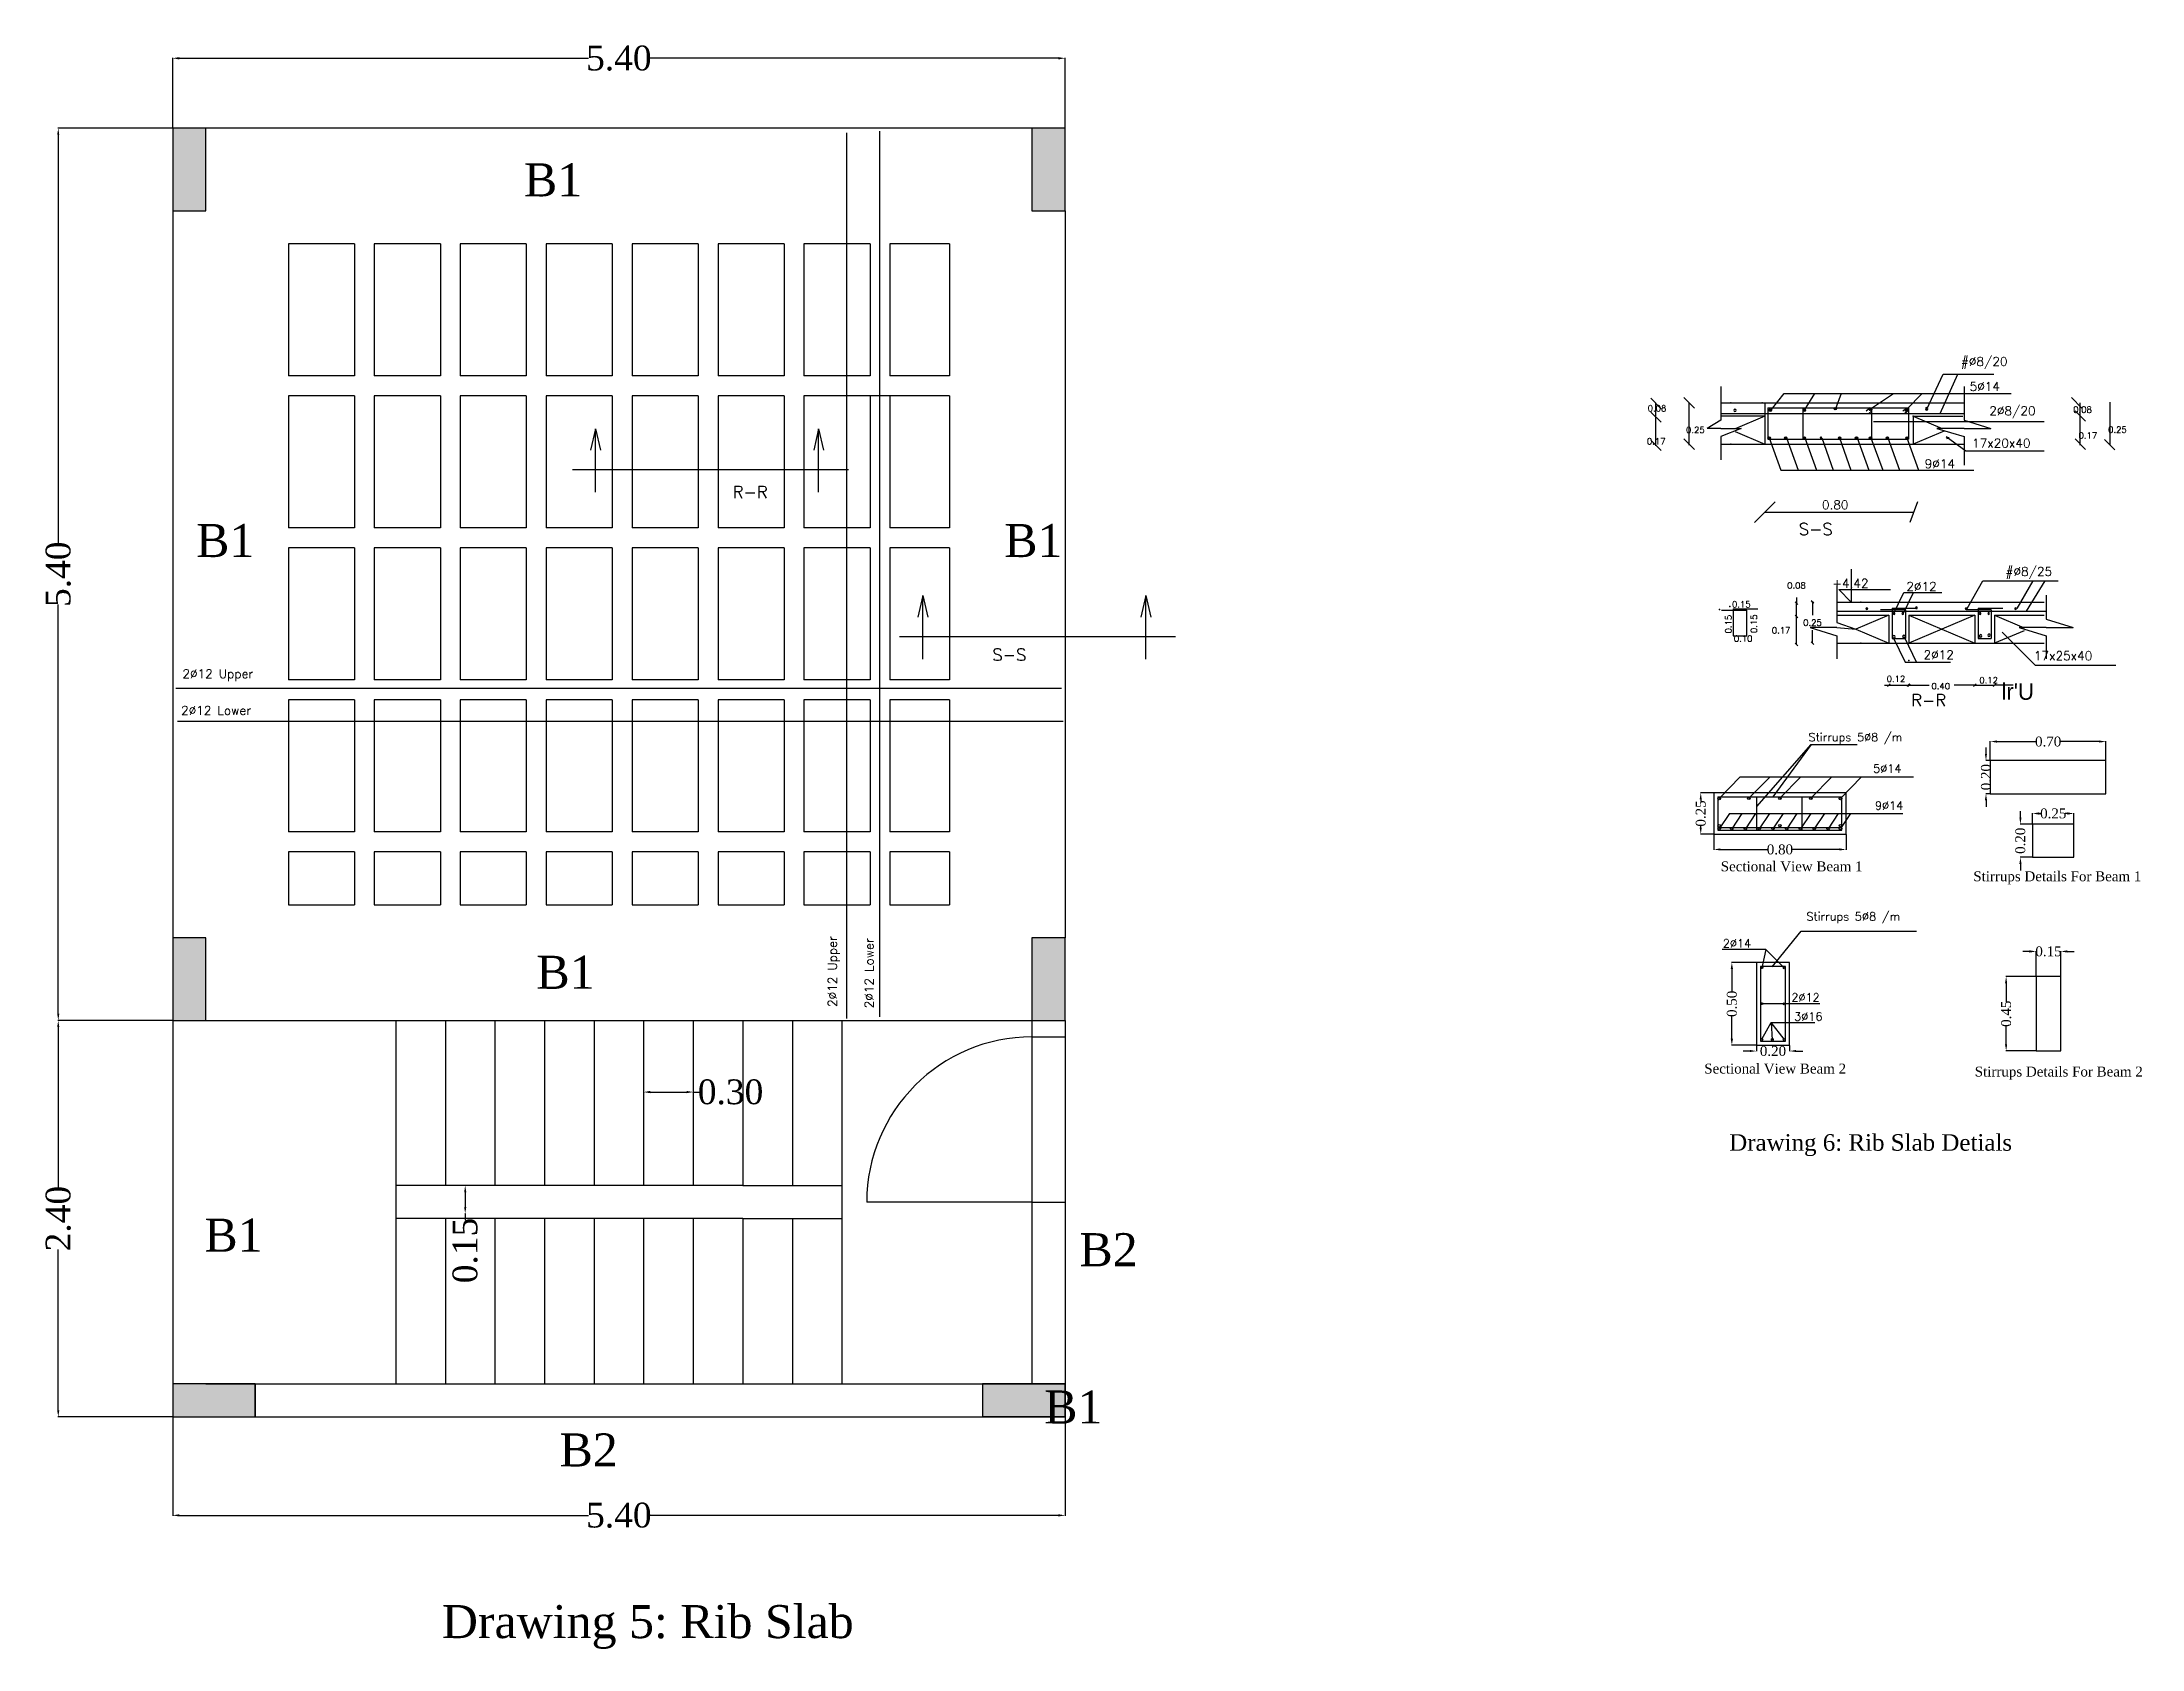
# Model space of a CAD drawing. Header units: inches. Extents: x 159757 to 319554, y 183473 to 366995.
# Drawn here: x 159783.28 to 159795.99, y 183504.1 to 183513.83 of the extents above; entities that cross this region are included whole.
import ezdxf

# ---------------------------------------------------------------- set-up
doc = ezdxf.new("R2010")
doc.units = ezdxf.units.IN
doc.header["$MEASUREMENT"] = 0
doc.header["$PDSIZE"] = 2
doc.layers.add('DIM6', color=180, linetype='Continuous')
doc.styles.add('ATT', font='TXT')
doc.styles.add('F1', font='f1.shx')
doc.styles.get("Standard").update_dxf_attribs({"font": 'times.ttf', "height": 0.15})
doc.styles.add('style13', font='times.ttf', dxfattribs={"height": 0.06})
doc.styles.add('STYLE2', font='romanc.shx', dxfattribs={"height": 50})
doc.dimstyles.new('Copy of dss', dxfattribs={"dimtxt": 0.18, "dimasz": 0.07, "dimexe": 0.18, "dimexo": 0.0625, "dimgap": 0.09, "dimtad": 0, "dimtoh": 1, "dimrnd": 0.05, "dimzin": 0, "dimdsep": 46, "dimtxsty": 'ATT', "dimcen": 0.09, "dimse1": 1, "dimse2": 1, "dimclrd": 8, "dimclrt": 2, "dimadec": 0, "dimazin": 0, "dimtfac": 1, "dimtofl": 0, "dimtmove": 0, "dimatfit": 3, "dimfxl": 0.18, "dimtolj": 1, "dimtzin": 0, "dimarcsym": 0})

msp = doc.modelspace()

# ---------------------------------------------------------------- texts
at = {"layer": 'DIM6', "color": 7, "linetype": 'Continuous'}
for s, height, p in [('B1', 0.2, (159786.197, 183512.896)), ('B1', 0.2, (159784.213, 183510.713)), ('B1', 0.2, (159789.103, 183510.713)), ('B1', 0.2, (159786.272, 183508.1)), ('Drawing 6: Rib Slab Detials', 0.1, (159793.49, 183507.12)), ('B1', 0.2, (159784.263, 183506.509)), ('B2', 0.2, (159789.558, 183506.421)), ('B1', 0.2, (159789.345, 183505.469)), ('B1', 0.2, (159789.345, 183505.469)), ('B2', 0.2, (159786.412, 183505.209)), ('Drawing 5: Rib Slab', 0.2, (159785.7, 183504.17))]:
    msp.add_text(s, height=height, dxfattribs=at).set_placement(p)
for s, height, style, p in [('#%%C8/20', 0.0535, 'STYLE2', (159794.892, 183511.87, -0.028)), ('5%%c14', 0.0535, 'STYLE2', (159794.945, 183511.719, -0.028)), ('0.08', 0.0375, 'STYLE2', (159792.997, 183511.595, -0.028)), ('2%%c8/20', 0.0535, 'STYLE2', (159795.064, 183511.571, -0.028)), ('0.08', 0.0375, 'STYLE2', (159795.572, 183511.587, -0.028)), ('0.25', 0.0375, 'STYLE2', (159793.229, 183511.464, -0.028)), ('0.25', 0.0375, 'STYLE2', (159795.783, 183511.465, -0.028)), ('0.17', 0.0375, 'STYLE2', (159792.992, 183511.395, -0.028)), ('17x20x40', 0.0535, 'STYLE2', (159794.96, 183511.376, -0.028)), ('0.17', 0.0375, 'STYLE2', (159795.604, 183511.43, -0.028)), ('9%%C14', 0.0535, 'STYLE2', (159794.673, 183511.251, 0.114)), ('R-R', 0.0726, 'STYLE2', (159787.46, 183511.07, -0.028)), ('0.80', 0.0535, 'STYLE2', (159794.051, 183511.002, -0.028)), ('S-S', 0.0726, 'STYLE2', (159793.911, 183510.846, -0.028)), ('#%%C8/25', 0.0535, 'STYLE2', (159795.162, 183510.599)), ('+4.42', 0.0535, 'STYLE2', (159794.113, 183510.527, -0.001)), ('2%%c12', 0.0535, 'STYLE2', (159794.562, 183510.508)), ('0.15', 0.0375, 'STYLE2', (159793.507, 183510.408)), ('0.10', 0.0375, 'STYLE2', (159793.518, 183510.201)), ('S-S', 0.0726, 'STYLE2', (159789.031, 183510.086, -0.028)), ('2%%c12', 0.0535, 'STYLE2', (159794.666, 183510.095)), ('17x25x40', 0.0535, 'STYLE2', (159795.334, 183510.089)), ('2%%c12 Upper', 0.05351, 'STYLE2', (159784.13, 183509.98)), ('0.12', 0.0375, 'STYLE2', (159794.443, 183509.957)), ('0.12', 0.0375, 'STYLE2', (159795.004, 183509.949)), ('R-R', 0.0726, 'STYLE2', (159794.591, 183509.81)), ('0.40', 0.0375, 'STYLE2', (159794.714, 183509.913)), ("lr'U", 0.0998, 'F1', (159795.138, 183509.849)), ('2%%c12 Lower', 0.05351, 'STYLE2', (159784.122, 183509.758)), ('Stirrups 5%%C8 /m', 0.05, 'STYLE2', (159793.97, 183509.598)), ('5%%C14', 0.05, 'STYLE2', (159794.361, 183509.408)), ('9%%C14', 0.05, 'STYLE2', (159794.372, 183509.184)), ('Sectional View Beam 1', 0.06, 'style13', (159793.439, 183508.811)), ('Stirrups Details For Beam 1 ', 0.06, 'style13', (159794.967, 183508.751)), ('Stirrups 5%%C8 /m', 0.05, 'STYLE2', (159793.957, 183508.513)), ('2%%C14', 0.05, 'STYLE2', (159793.451, 183508.35)), ('2%%C12', 0.05, 'STYLE2', (159793.866, 183508.023)), ('3%%C16', 0.05, 'STYLE2', (159793.883, 183507.907)), ('Sectional View Beam 2', 0.06, 'style13', (159793.339, 183507.587)), ('Stirrups Details For Beam 2', 0.06, 'style13', (159794.976, 183507.569))]:
    msp.add_text(s, height=height, dxfattribs=dict(at, style=style)).set_placement(p)
at = {"layer": 'DIM6', "color": 7, "linetype": 'Continuous', "style": 'STYLE2'}
for s, height, p in [('0.15', 0.0375, (159793.504, 183510.251)), ('0.15', 0.0375, (159793.658, 183510.253)), ('2%%c12 Upper', 0.05351, (159788.09, 183507.99)), ('2%%c12 Lower', 0.05351, (159788.312, 183507.982))]:
    msp.add_text(s, height=height, rotation=90, dxfattribs=at).set_placement(p)
at = {"layer": 'DIM6', "color": 7, "linetype": 'Continuous', "char_height": 0.0375, "attachment_point": 5, "style": 'STYLE2'}
for s, insert in [('\\A1;0.08', (159793.897, 183510.541)), ('\\A1;0.17', (159793.804, 183510.269)), ('\\A1;0.25', (159793.994, 183510.316))]:
    msp.add_mtext(s, dxfattribs=dict(at, insert=insert))

# ---------------------------------------------------------------- blocks, each defined once
blk = doc.blocks.new('*D55')
at = {"layer": 'DEFPOINTS', "color": 0, "linetype": 'Continuous', "transparency": 16777216}
for p in [(159793.397, 183509.036), (159794.197, 183509.036), (159794.197, 183508.943)]:
    blk.add_point(p, dxfattribs=at)
at = {"layer": 'DIM6', "color": 0, "linetype": 'Continuous', "lineweight": -2, "transparency": 16777216}
for p, q in [((159793.397, 183509.034), (159793.397, 183508.942)), ((159794.197, 183509.034), (159794.197, 183508.942))]:
    blk.add_line(p, q, dxfattribs=at)
at = {"layer": 'DIM6', "color": 7, "linetype": 'Continuous', "lineweight": -2, "transparency": 16777216}
for p, q in [((159793.437, 183508.943), (159793.722, 183508.943)), ((159794.157, 183508.943), (159793.871, 183508.943))]:
    blk.add_line(p, q, dxfattribs=at)
at = {"layer": 'DIM6', "color": 7, "linetype": 'Continuous', "transparency": 16777216}
for points in [[(159793.437, 183508.95), (159793.437, 183508.937), (159793.397, 183508.943)], [(159794.157, 183508.95), (159794.157, 183508.937), (159794.197, 183508.943)]]:
    blk.add_solid(points, dxfattribs=at)
at = {"layer": 'DIM6', "color": 7, "linetype": 'Continuous', "transparency": 16777216, "insert": (159793.797, 183508.943), "char_height": 0.06, "attachment_point": 5, "style": 'style13'}
blk.add_mtext('\\A1;0.80', dxfattribs=at)
blk = doc.blocks.new('*D56')
at = {"layer": 'DEFPOINTS', "color": 0, "linetype": 'Continuous', "transparency": 16777216}
for p in [(159793.318, 183509.286), (159793.397, 183509.286), (159793.397, 183509.036)]:
    blk.add_point(p, dxfattribs=at)
at = {"layer": 'DIM6', "color": 0, "linetype": 'Continuous', "lineweight": -2, "transparency": 16777216}
for p, q in [((159793.395, 183509.286), (159793.316, 183509.286)), ((159793.395, 183509.036), (159793.316, 183509.036))]:
    blk.add_line(p, q, dxfattribs=at)
at = {"layer": 'DIM6', "color": 7, "linetype": 'Continuous', "lineweight": -2, "transparency": 16777216}
for p, q in [((159793.318, 183509.246), (159793.318, 183509.234)), ((159793.318, 183509.076), (159793.318, 183509.088))]:
    blk.add_line(p, q, dxfattribs=at)
at = {"layer": 'DIM6', "color": 7, "linetype": 'Continuous', "transparency": 16777216}
for points in [[(159793.311, 183509.246), (159793.324, 183509.246), (159793.318, 183509.286)], [(159793.311, 183509.076), (159793.324, 183509.076), (159793.318, 183509.036)]]:
    blk.add_solid(points, dxfattribs=at)
at = {"layer": 'DIM6', "color": 7, "linetype": 'Continuous', "transparency": 16777216, "insert": (159793.318, 183509.161), "char_height": 0.06, "attachment_point": 5, "rotation": 90, "style": 'style13'}
blk.add_mtext('\\A1;0.25', dxfattribs=at)
blk = doc.blocks.new('*D57')
at = {"layer": 'DEFPOINTS', "color": 0, "linetype": 'Continuous', "transparency": 16777216}
for p in [(159795.044, 183509.481), (159795.07, 183509.481), (159795.07, 183509.281)]:
    blk.add_point(p, dxfattribs=at)
at = {"layer": 'DIM6', "color": 0, "linetype": 'Continuous', "lineweight": -2, "transparency": 16777216}
for p, q in [((159795.068, 183509.481), (159795.042, 183509.481)), ((159795.068, 183509.281), (159795.042, 183509.281))]:
    blk.add_line(p, q, dxfattribs=at)
at = {"layer": 'DIM6', "color": 7, "linetype": 'Continuous', "lineweight": -2, "transparency": 16777216}
for p, q in [((159795.044, 183509.521), (159795.044, 183509.561)), ((159795.044, 183509.241), (159795.044, 183509.201))]:
    blk.add_line(p, q, dxfattribs=at)
at = {"layer": 'DIM6', "color": 7, "linetype": 'Continuous', "transparency": 16777216}
for points in [[(159795.037, 183509.521), (159795.05, 183509.521), (159795.044, 183509.481)], [(159795.037, 183509.241), (159795.05, 183509.241), (159795.044, 183509.281)]]:
    blk.add_solid(points, dxfattribs=at)
at = {"layer": 'DIM6', "color": 7, "linetype": 'Continuous', "transparency": 16777216, "insert": (159795.044, 183509.381), "char_height": 0.06, "attachment_point": 5, "rotation": 90, "style": 'style13'}
blk.add_mtext('\\A1;0.20', dxfattribs=at)
blk = doc.blocks.new('*D58')
at = {"layer": 'DEFPOINTS', "color": 0, "linetype": 'Continuous', "transparency": 16777216}
for p in [(159795.326, 183509.096), (159795.576, 183509.161), (159795.576, 183509.096)]:
    blk.add_point(p, dxfattribs=at)
at = {"layer": 'DIM6', "color": 0, "linetype": 'Continuous', "lineweight": -2, "transparency": 16777216}
for p, q in [((159795.326, 183509.098), (159795.326, 183509.162)), ((159795.576, 183509.098), (159795.576, 183509.162))]:
    blk.add_line(p, q, dxfattribs=at)
at = {"layer": 'DIM6', "color": 7, "linetype": 'Continuous', "lineweight": -2, "transparency": 16777216}
for p, q in [((159795.366, 183509.161), (159795.378, 183509.161)), ((159795.536, 183509.161), (159795.524, 183509.161))]:
    blk.add_line(p, q, dxfattribs=at)
at = {"layer": 'DIM6', "color": 7, "linetype": 'Continuous', "transparency": 16777216}
for points in [[(159795.366, 183509.168), (159795.366, 183509.154), (159795.326, 183509.161)], [(159795.536, 183509.168), (159795.536, 183509.154), (159795.576, 183509.161)]]:
    blk.add_solid(points, dxfattribs=at)
at = {"layer": 'DIM6', "color": 7, "linetype": 'Continuous', "transparency": 16777216, "insert": (159795.451, 183509.161), "char_height": 0.06, "attachment_point": 5, "style": 'style13'}
blk.add_mtext('\\A1;0.25', dxfattribs=at)
blk = doc.blocks.new('*D59')
at = {"layer": 'DEFPOINTS', "color": 0, "linetype": 'Continuous', "transparency": 16777216}
for p in [(159795.252, 183509.096), (159795.326, 183509.096), (159795.326, 183508.896)]:
    blk.add_point(p, dxfattribs=at)
at = {"layer": 'DIM6', "color": 0, "linetype": 'Continuous', "lineweight": -2, "transparency": 16777216}
for p, q in [((159795.324, 183509.096), (159795.251, 183509.096)), ((159795.324, 183508.896), (159795.251, 183508.896))]:
    blk.add_line(p, q, dxfattribs=at)
at = {"layer": 'DIM6', "color": 7, "linetype": 'Continuous', "lineweight": -2, "transparency": 16777216}
for p, q in [((159795.252, 183509.136), (159795.252, 183509.176)), ((159795.252, 183508.856), (159795.252, 183508.816))]:
    blk.add_line(p, q, dxfattribs=at)
at = {"layer": 'DIM6', "color": 7, "linetype": 'Continuous', "transparency": 16777216}
for points in [[(159795.246, 183509.136), (159795.259, 183509.136), (159795.252, 183509.096)], [(159795.246, 183508.856), (159795.259, 183508.856), (159795.252, 183508.896)]]:
    blk.add_solid(points, dxfattribs=at)
at = {"layer": 'DIM6', "color": 7, "linetype": 'Continuous', "transparency": 16777216, "insert": (159795.252, 183508.996), "char_height": 0.06, "attachment_point": 5, "rotation": 90, "style": 'style13'}
blk.add_mtext('\\A1;0.20', dxfattribs=at)
blk = doc.blocks.new('*D60')
at = {"layer": 'DEFPOINTS', "color": 0, "linetype": 'Continuous', "transparency": 16777216}
for p in [(159793.655, 183507.759), (159793.855, 183507.759), (159793.855, 183507.723)]:
    blk.add_point(p, dxfattribs=at)
at = {"layer": 'DIM6', "color": 7, "linetype": 'Continuous', "lineweight": -2, "transparency": 16777216}
for p, q in [((159793.615, 183507.723), (159793.575, 183507.723)), ((159793.895, 183507.723), (159793.935, 183507.723))]:
    blk.add_line(p, q, dxfattribs=at)
at = {"layer": 'DIM6', "color": 0, "linetype": 'Continuous', "lineweight": -2, "transparency": 16777216}
for p, q in [((159793.655, 183507.757), (159793.655, 183507.722)), ((159793.855, 183507.757), (159793.855, 183507.722))]:
    blk.add_line(p, q, dxfattribs=at)
at = {"layer": 'DIM6', "color": 7, "linetype": 'Continuous', "transparency": 16777216}
for points in [[(159793.615, 183507.73), (159793.615, 183507.717), (159793.655, 183507.723)], [(159793.895, 183507.73), (159793.895, 183507.717), (159793.855, 183507.723)]]:
    blk.add_solid(points, dxfattribs=at)
at = {"layer": 'DIM6', "color": 7, "linetype": 'Continuous', "transparency": 16777216, "insert": (159793.755, 183507.723), "char_height": 0.06, "attachment_point": 5, "style": 'style13'}
blk.add_mtext('\\A1;0.20', dxfattribs=at)
blk = doc.blocks.new('_Oblique')
at = {"color": 0, "linetype": 'ByBlock', "lineweight": -2}
blk.add_line((-0.5, -0.5), (0.5, 0.5), dxfattribs=at)
blk = doc.blocks.new('*D113')
at = {"layer": 'DEFPOINTS', "color": 0, "linetype": 'Continuous', "transparency": 16777216}
for p in [(159784.071, 183505.509), (159789.471, 183505.509), (159789.471, 183504.913)]:
    blk.add_point(p, dxfattribs=at)
at = {"layer": 'DIM6', "color": 0, "linetype": 'Continuous', "lineweight": -2, "transparency": 16777216}
for p, q in [((159784.071, 183505.507), (159784.071, 183504.911)), ((159789.471, 183505.507), (159789.471, 183504.911))]:
    blk.add_line(p, q, dxfattribs=at)
at = {"layer": 'DIM6', "color": 7, "linetype": 'Continuous', "lineweight": -2, "transparency": 16777216}
for p, q in [((159784.111, 183504.913), (159786.587, 183504.913)), ((159789.431, 183504.913), (159786.956, 183504.913))]:
    blk.add_line(p, q, dxfattribs=at)
at = {"layer": 'DIM6', "color": 7, "linetype": 'Continuous', "transparency": 16777216}
for points in [[(159784.111, 183504.92), (159784.111, 183504.906), (159784.071, 183504.913)], [(159789.431, 183504.92), (159789.431, 183504.906), (159789.471, 183504.913)]]:
    blk.add_solid(points, dxfattribs=at)
at = {"layer": 'DIM6', "color": 7, "linetype": 'Continuous', "transparency": 16777216, "insert": (159786.771, 183504.913), "char_height": 0.15, "attachment_point": 5}
blk.add_mtext('\\A1;5.40', dxfattribs=at)
blk = doc.blocks.new('*D114')
at = {"layer": 'DEFPOINTS', "color": 0, "linetype": 'Continuous', "transparency": 16777216}
for p in [(159786.921, 183507.475), (159787.221, 183507.475), (159787.221, 183507.475)]:
    blk.add_point(p, dxfattribs=at)
at = {"layer": 'DIM6', "color": 0, "linetype": 'Continuous', "lineweight": -2, "transparency": 16777216}
for p, q in [((159786.921, 183507.477), (159786.921, 183507.476)), ((159787.221, 183507.477), (159787.221, 183507.476))]:
    blk.add_line(p, q, dxfattribs=at)
at = {"layer": 'DIM6', "color": 7, "linetype": 'Continuous', "lineweight": -2, "transparency": 16777216}
for p, q in [((159786.961, 183507.475), (159787.181, 183507.475)), ((159787.221, 183507.475), (159787.261, 183507.475))]:
    blk.add_line(p, q, dxfattribs=at)
at = {"layer": 'DIM6', "color": 7, "linetype": 'Continuous', "transparency": 16777216}
for points in [[(159786.961, 183507.482), (159786.961, 183507.468), (159786.921, 183507.475)], [(159787.181, 183507.482), (159787.181, 183507.468), (159787.221, 183507.475)]]:
    blk.add_solid(points, dxfattribs=at)
at = {"layer": 'DIM6', "color": 7, "linetype": 'Continuous', "transparency": 16777216, "insert": (159787.447, 183507.475), "char_height": 0.15, "attachment_point": 5}
blk.add_mtext('\\A1;0.30', dxfattribs=at)
blk = doc.blocks.new('*D115')
at = {"layer": 'DEFPOINTS', "color": 0, "linetype": 'Continuous', "transparency": 16777216}
for p in [(159786.021, 183506.909), (159785.841, 183506.739), (159785.841, 183506.739)]:
    blk.add_point(p, dxfattribs=at)
at = {"layer": 'DIM6', "color": 0, "linetype": 'Continuous', "lineweight": -2, "transparency": 16777216}
for p, q in [((159786.019, 183506.909), (159785.84, 183506.909)), ((159785.839, 183506.739), (159785.84, 183506.739))]:
    blk.add_line(p, q, dxfattribs=at)
at = {"layer": 'DIM6', "color": 7, "linetype": 'Continuous', "lineweight": -2, "transparency": 16777216}
for p, q in [((159785.841, 183506.869), (159785.841, 183506.779)), ((159785.841, 183506.739), (159785.841, 183506.699))]:
    blk.add_line(p, q, dxfattribs=at)
at = {"layer": 'DIM6', "color": 7, "linetype": 'Continuous', "transparency": 16777216}
for points in [[(159785.835, 183506.869), (159785.848, 183506.869), (159785.841, 183506.909)], [(159785.835, 183506.779), (159785.848, 183506.779), (159785.841, 183506.739)]]:
    blk.add_solid(points, dxfattribs=at)
at = {"layer": 'DIM6', "color": 7, "linetype": 'Continuous', "transparency": 16777216, "insert": (159785.841, 183506.516), "char_height": 0.15, "attachment_point": 5, "rotation": 90}
blk.add_mtext('\\A1;0.15', dxfattribs=at)
blk = doc.blocks.new('*D116')
at = {"layer": 'DEFPOINTS', "color": 0, "linetype": 'Continuous', "transparency": 16777216}
for p in [(159795.77, 183509.596), (159795.07, 183509.481), (159795.77, 183509.481)]:
    blk.add_point(p, dxfattribs=at)
at = {"layer": 'DIM6', "color": 0, "linetype": 'Continuous', "lineweight": -2, "transparency": 16777216}
for p, q in [((159795.07, 183509.483), (159795.07, 183509.598)), ((159795.77, 183509.483), (159795.77, 183509.598))]:
    blk.add_line(p, q, dxfattribs=at)
at = {"layer": 'DIM6', "color": 7, "linetype": 'Continuous', "lineweight": -2, "transparency": 16777216}
for p, q in [((159795.11, 183509.596), (159795.346, 183509.596)), ((159795.73, 183509.596), (159795.495, 183509.596))]:
    blk.add_line(p, q, dxfattribs=at)
at = {"layer": 'DIM6', "color": 7, "linetype": 'Continuous', "transparency": 16777216}
for points in [[(159795.11, 183509.603), (159795.11, 183509.59), (159795.07, 183509.596)], [(159795.73, 183509.603), (159795.73, 183509.59), (159795.77, 183509.596)]]:
    blk.add_solid(points, dxfattribs=at)
at = {"layer": 'DIM6', "color": 7, "linetype": 'Continuous', "transparency": 16777216, "insert": (159795.42, 183509.596), "char_height": 0.06, "attachment_point": 5, "style": 'style13'}
blk.add_mtext('\\A1;0.70', dxfattribs=at)
blk = doc.blocks.new('*D117')
at = {"layer": 'DEFPOINTS', "color": 0, "linetype": 'Continuous', "transparency": 16777216}
for p in [(159789.471, 183513.732), (159784.071, 183513.309), (159789.471, 183513.309)]:
    blk.add_point(p, dxfattribs=at)
at = {"layer": 'DIM6', "color": 0, "linetype": 'Continuous', "lineweight": -2, "transparency": 16777216}
for p, q in [((159784.071, 183513.311), (159784.071, 183513.734)), ((159789.471, 183513.311), (159789.471, 183513.734))]:
    blk.add_line(p, q, dxfattribs=at)
at = {"layer": 'DIM6', "color": 7, "linetype": 'Continuous', "lineweight": -2, "transparency": 16777216}
for p, q in [((159784.111, 183513.732), (159786.587, 183513.732)), ((159789.431, 183513.732), (159786.956, 183513.732))]:
    blk.add_line(p, q, dxfattribs=at)
at = {"layer": 'DIM6', "color": 7, "linetype": 'Continuous', "transparency": 16777216}
for points in [[(159784.111, 183513.739), (159784.111, 183513.725), (159784.071, 183513.732)], [(159789.431, 183513.739), (159789.431, 183513.725), (159789.471, 183513.732)]]:
    blk.add_solid(points, dxfattribs=at)
at = {"layer": 'DIM6', "color": 7, "linetype": 'Continuous', "transparency": 16777216, "insert": (159786.771, 183513.732), "char_height": 0.15, "attachment_point": 5}
blk.add_mtext('\\A1;5.40', dxfattribs=at)
blk = doc.blocks.new('*D118')
at = {"layer": 'DEFPOINTS', "color": 0, "linetype": 'Continuous', "transparency": 16777216}
for p in [(159783.379, 183507.909), (159784.071, 183507.909), (159784.071, 183505.509)]:
    blk.add_point(p, dxfattribs=at)
at = {"layer": 'DIM6', "color": 0, "linetype": 'Continuous', "lineweight": -2, "transparency": 16777216}
for p, q in [((159784.069, 183507.909), (159783.377, 183507.909)), ((159784.069, 183505.509), (159783.377, 183505.509))]:
    blk.add_line(p, q, dxfattribs=at)
at = {"layer": 'DIM6', "color": 7, "linetype": 'Continuous', "lineweight": -2, "transparency": 16777216}
for p, q in [((159783.379, 183507.869), (159783.379, 183506.897)), ((159783.379, 183505.549), (159783.379, 183506.522))]:
    blk.add_line(p, q, dxfattribs=at)
at = {"layer": 'DIM6', "color": 7, "linetype": 'Continuous', "transparency": 16777216}
for points in [[(159783.372, 183507.869), (159783.385, 183507.869), (159783.379, 183507.909)], [(159783.372, 183505.549), (159783.385, 183505.549), (159783.379, 183505.509)]]:
    blk.add_solid(points, dxfattribs=at)
at = {"layer": 'DIM6', "color": 7, "linetype": 'Continuous', "transparency": 16777216, "insert": (159783.379, 183506.709), "char_height": 0.15, "attachment_point": 5, "rotation": 90}
blk.add_mtext('\\A1;2.40', dxfattribs=at)
blk = doc.blocks.new('*D119')
at = {"layer": 'DEFPOINTS', "color": 0, "linetype": 'Continuous', "transparency": 16777216}
for p in [(159783.379, 183513.309), (159784.071, 183513.309), (159784.071, 183507.909)]:
    blk.add_point(p, dxfattribs=at)
at = {"layer": 'DIM6', "color": 0, "linetype": 'Continuous', "lineweight": -2, "transparency": 16777216}
for p, q in [((159784.069, 183513.309), (159783.377, 183513.309)), ((159784.069, 183507.909), (159783.377, 183507.909))]:
    blk.add_line(p, q, dxfattribs=at)
at = {"layer": 'DIM6', "color": 7, "linetype": 'Continuous', "lineweight": -2, "transparency": 16777216}
for p, q in [((159783.379, 183513.269), (159783.379, 183510.794)), ((159783.379, 183507.949), (159783.379, 183510.425))]:
    blk.add_line(p, q, dxfattribs=at)
at = {"layer": 'DIM6', "color": 7, "linetype": 'Continuous', "transparency": 16777216}
for points in [[(159783.372, 183513.269), (159783.385, 183513.269), (159783.379, 183513.309)], [(159783.372, 183507.949), (159783.385, 183507.949), (159783.379, 183507.909)]]:
    blk.add_solid(points, dxfattribs=at)
at = {"layer": 'DIM6', "color": 7, "linetype": 'Continuous', "transparency": 16777216, "insert": (159783.379, 183510.609), "char_height": 0.15, "attachment_point": 5, "rotation": 90}
blk.add_mtext('\\A1;5.40', dxfattribs=at)
blk = doc.blocks.new('*D120')
at = {"layer": 'DEFPOINTS', "color": 0, "linetype": 'Continuous', "transparency": 16777216}
for p in [(159793.506, 183508.259), (159793.655, 183508.259), (159793.655, 183507.759)]:
    blk.add_point(p, dxfattribs=at)
at = {"layer": 'DIM6', "color": 0, "linetype": 'Continuous', "lineweight": -2, "transparency": 16777216}
for p, q in [((159793.653, 183508.259), (159793.504, 183508.259)), ((159793.653, 183507.759), (159793.504, 183507.759))]:
    blk.add_line(p, q, dxfattribs=at)
at = {"layer": 'DIM6', "color": 7, "linetype": 'Continuous', "lineweight": -2, "transparency": 16777216}
for p, q in [((159793.506, 183508.219), (159793.506, 183508.083)), ((159793.506, 183507.799), (159793.506, 183507.935))]:
    blk.add_line(p, q, dxfattribs=at)
at = {"layer": 'DIM6', "color": 7, "linetype": 'Continuous', "transparency": 16777216}
for points in [[(159793.499, 183508.219), (159793.513, 183508.219), (159793.506, 183508.259)], [(159793.499, 183507.799), (159793.513, 183507.799), (159793.506, 183507.759)]]:
    blk.add_solid(points, dxfattribs=at)
at = {"layer": 'DIM6', "color": 7, "linetype": 'Continuous', "transparency": 16777216, "insert": (159793.506, 183508.009), "char_height": 0.06, "attachment_point": 5, "rotation": 90, "style": 'style13'}
blk.add_mtext('\\A1;0.50', dxfattribs=at)
blk = doc.blocks.new('*D121')
at = {"layer": 'DEFPOINTS', "color": 0, "linetype": 'Continuous', "transparency": 16777216}
for p in [(159795.497, 183508.326), (159795.347, 183508.174), (159795.497, 183508.174)]:
    blk.add_point(p, dxfattribs=at)
at = {"layer": 'DIM6', "color": 7, "linetype": 'Continuous', "lineweight": -2, "transparency": 16777216}
for p, q in [((159795.307, 183508.326), (159795.267, 183508.326)), ((159795.537, 183508.326), (159795.577, 183508.326))]:
    blk.add_line(p, q, dxfattribs=at)
at = {"layer": 'DIM6', "color": 0, "linetype": 'Continuous', "lineweight": -2, "transparency": 16777216}
for p, q in [((159795.347, 183508.176), (159795.347, 183508.327)), ((159795.497, 183508.176), (159795.497, 183508.327))]:
    blk.add_line(p, q, dxfattribs=at)
at = {"layer": 'DIM6', "color": 7, "linetype": 'Continuous', "transparency": 16777216}
for points in [[(159795.307, 183508.333), (159795.307, 183508.319), (159795.347, 183508.326)], [(159795.537, 183508.333), (159795.537, 183508.319), (159795.497, 183508.326)]]:
    blk.add_solid(points, dxfattribs=at)
at = {"layer": 'DIM6', "color": 7, "linetype": 'Continuous', "transparency": 16777216, "insert": (159795.422, 183508.326), "char_height": 0.06, "attachment_point": 5, "style": 'style13'}
blk.add_mtext('\\A1;0.15', dxfattribs=at)
blk = doc.blocks.new('*D122')
at = {"layer": 'DEFPOINTS', "color": 0, "linetype": 'Continuous', "transparency": 16777216}
for p in [(159795.166, 183508.174), (159795.347, 183508.174), (159795.347, 183507.724)]:
    blk.add_point(p, dxfattribs=at)
at = {"layer": 'DIM6', "color": 0, "linetype": 'Continuous', "lineweight": -2, "transparency": 16777216}
for p, q in [((159795.345, 183508.174), (159795.164, 183508.174)), ((159795.345, 183507.724), (159795.164, 183507.724))]:
    blk.add_line(p, q, dxfattribs=at)
at = {"layer": 'DIM6', "color": 7, "linetype": 'Continuous', "lineweight": -2, "transparency": 16777216}
for p, q in [((159795.166, 183508.134), (159795.166, 183508.022)), ((159795.166, 183507.764), (159795.166, 183507.876))]:
    blk.add_line(p, q, dxfattribs=at)
at = {"layer": 'DIM6', "color": 7, "linetype": 'Continuous', "transparency": 16777216}
for points in [[(159795.159, 183508.134), (159795.172, 183508.134), (159795.166, 183508.174)], [(159795.159, 183507.764), (159795.172, 183507.764), (159795.166, 183507.724)]]:
    blk.add_solid(points, dxfattribs=at)
at = {"layer": 'DIM6', "color": 7, "linetype": 'Continuous', "transparency": 16777216, "insert": (159795.166, 183507.949), "char_height": 0.06, "attachment_point": 5, "rotation": 90, "style": 'style13'}
blk.add_mtext('\\A1;0.45', dxfattribs=at)

# ---------------------------------------------------------------- dimensions: what is measured, and where the dimension line sits
at = {"layer": 'DIM6', "color": 7, "linetype": 'Continuous'}
for base, p1, p2, override, picture, middle in [((159789.471, 183513.732), (159784.071, 183513.309), (159789.471, 183513.309), {"dimtxt": 0.15, "dimasz": 0.04, "dimexe": 0.0015, "dimexo": 0.002, "dimgap": 0, "dimtoh": 0, "dimtxsty": 'Standard', "dimse1": 0, "dimse2": 0, "dimclrd": 7, "dimclrt": 7, "dimfxl": 0}, '*D117', (159786.771, 183513.732)), ((159795.77, 183509.596), (159795.07, 183509.481), (159795.77, 183509.481), {"dimtxt": 0.05, "dimasz": 0.04, "dimexe": 0.0015, "dimexo": 0.002, "dimgap": 0, "dimtoh": 0, "dimtxsty": 'style13', "dimse1": 0, "dimse2": 0, "dimclrd": 7, "dimclrt": 7, "dimfxl": 0}, '*D116', (159795.42, 183509.596)), ((159795.497, 183508.326), (159795.347, 183508.174), (159795.497, 183508.174), {"dimtxt": 0.05, "dimasz": 0.04, "dimexe": 0.0015, "dimexo": 0.002, "dimgap": 0, "dimtoh": 0, "dimtxsty": 'style13', "dimse1": 0, "dimse2": 0, "dimclrd": 7, "dimclrt": 7, "dimfxl": 0}, '*D121', (159795.422, 183508.326)), ((159793.855, 183507.723), (159793.655, 183507.759), (159793.855, 183507.759), {"dimtxt": 0.05, "dimasz": 0.04, "dimexe": 0.0015, "dimexo": 0.002, "dimgap": 0, "dimtoh": 0, "dimtxsty": 'style13', "dimse1": 0, "dimse2": 0, "dimclrd": 7, "dimclrt": 7, "dimfxl": 0}, '*D60', (159793.755, 183507.723)), ((159787.221, 183507.475), (159786.921, 183507.475), (159787.221, 183507.475), {"dimtxt": 0.15, "dimasz": 0.04, "dimexe": 0.0015, "dimexo": 0.002, "dimgap": 0, "dimtoh": 0, "dimtxsty": 'Standard', "dimse1": 0, "dimse2": 0, "dimclrd": 7, "dimclrt": 7, "dimfxl": 0}, '*D114', (159787.447, 183507.475)), ((159789.471, 183504.913), (159784.071, 183505.509), (159789.471, 183505.509), {"dimtxt": 0.15, "dimasz": 0.04, "dimexe": 0.0015, "dimexo": 0.002, "dimgap": 0, "dimtoh": 0, "dimtxsty": 'Standard', "dimse1": 0, "dimse2": 0, "dimclrd": 7, "dimclrt": 7, "dimfxl": 0}, '*D113', (159786.771, 183504.913))]:
    dim = msp.add_linear_dim(base=base, p1=p1, p2=p2, dimstyle='Copy of dss', override=override, dxfattribs=at)
    dim.commit()
    dim.dimension.update_dxf_attribs({"geometry": picture, "text_midpoint": middle})
for base, p1, p2, override, picture, middle in [((159783.379, 183513.309), (159784.071, 183507.909), (159784.071, 183513.309), {"dimtxt": 0.15, "dimasz": 0.04, "dimexe": 0.0015, "dimexo": 0.002, "dimgap": 0, "dimtoh": 0, "dimtxsty": 'Standard', "dimse1": 0, "dimse2": 0, "dimclrd": 7, "dimclrt": 7, "dimtmove": 1, "dimfxl": 0}, '*D119', (159783.379, 183510.609)), ((159795.166, 183508.174), (159795.347, 183507.724), (159795.347, 183508.174), {"dimtxt": 0.05, "dimasz": 0.04, "dimexe": 0.0015, "dimexo": 0.002, "dimgap": 0, "dimtoh": 0, "dimtxsty": 'style13', "dimse1": 0, "dimse2": 0, "dimclrd": 7, "dimclrt": 7, "dimfxl": 0}, '*D122', (159795.166, 183507.949)), ((159783.379, 183507.909), (159784.071, 183505.509), (159784.071, 183507.909), {"dimtxt": 0.15, "dimasz": 0.04, "dimexe": 0.0015, "dimexo": 0.002, "dimgap": 0, "dimtoh": 0, "dimtxsty": 'Standard', "dimse1": 0, "dimse2": 0, "dimclrd": 7, "dimclrt": 7, "dimfxl": 0}, '*D118', (159783.379, 183506.709)), ((159785.841, 183506.739), (159786.021, 183506.909), (159785.841, 183506.739), {"dimtxt": 0.15, "dimasz": 0.04, "dimexe": 0.0015, "dimexo": 0.002, "dimgap": 0, "dimtoh": 0, "dimtxsty": 'Standard', "dimse1": 0, "dimse2": 0, "dimclrd": 7, "dimclrt": 7, "dimfxl": 0}, '*D115', (159785.841, 183506.516))]:
    dim = msp.add_linear_dim(base=base, p1=p1, p2=p2, angle=90, dimstyle='Copy of dss', override=override, dxfattribs=at)
    dim.commit()
    dim.dimension.update_dxf_attribs({"geometry": picture, "text_midpoint": middle})
for p1, p2, distance, picture, middle in [((159795.07, 183509.281), (159795.07, 183509.481), 0.027, '*D57', (159795.044, 183509.381)), ((159793.397, 183509.036), (159793.397, 183509.286), 0.079, '*D56', (159793.318, 183509.161)), ((159795.326, 183509.096), (159795.576, 183509.096), 0.065, '*D58', (159795.451, 183509.161)), ((159795.326, 183508.896), (159795.326, 183509.096), 0.073, '*D59', (159795.252, 183508.996)), ((159793.397, 183509.036), (159794.197, 183509.036), -0.092, '*D55', (159793.797, 183508.943)), ((159793.655, 183507.759), (159793.655, 183508.259), 0.15, '*D120', (159793.506, 183508.009))]:
    dim = msp.add_aligned_dim(p1=p1, p2=p2, distance=distance, dimstyle='Copy of dss', override={"dimtxt": 0.05, "dimasz": 0.04, "dimexe": 0.0015, "dimexo": 0.002, "dimgap": 0, "dimtoh": 0, "dimtxsty": 'style13', "dimse1": 0, "dimse2": 0, "dimclrd": 7, "dimclrt": 7, "dimfxl": 0}, dxfattribs=at)
    dim.commit()
    dim.dimension.update_dxf_attribs({"geometry": picture, "text_midpoint": middle})

# ---------------------------------------------------------------- hatches: boundary and pattern name
at = {"layer": 'DIM6', "linetype": 'Continuous'}
h = msp.add_hatch(color=7, dxfattribs=at)
h.dxf.hatch_style = 1
h.paths.add_polyline_path([(159784.271, 183513.309), (159784.071, 183513.309), (159784.071, 183512.809), (159784.271, 183512.809)])
h.paths.add_polyline_path([(159784.271, 183508.409), (159784.071, 183508.409), (159784.071, 183507.909), (159784.271, 183507.909)])
h.paths.add_polyline_path([(159784.571, 183505.709), (159784.071, 183505.709), (159784.071, 183505.509), (159784.571, 183505.509)])
h.paths.add_polyline_path([(159789.471, 183505.709), (159788.971, 183505.709), (159788.971, 183505.509), (159789.471, 183505.509)])
h.paths.add_polyline_path([(159789.471, 183508.409), (159789.271, 183508.409), (159789.271, 183507.909), (159789.471, 183507.909)])
h.paths.add_polyline_path([(159789.471, 183513.309), (159789.271, 183513.309), (159789.271, 183512.809), (159789.471, 183512.809)])
h = msp.add_hatch(color=7, dxfattribs=at)
edge = h.paths.add_edge_path()
edge.add_arc((159793.739, 183511.602), 0.00761, 0, 360)
h = msp.add_hatch(color=7, dxfattribs=at)
edge = h.paths.add_edge_path()
edge.add_arc((159793.945, 183511.602), 0.00761, 0, 360)
h = msp.add_hatch(color=7, dxfattribs=at)
edge = h.paths.add_edge_path()
edge.add_arc((159794.132, 183511.611), 0.00761, 0, 360)
h = msp.add_hatch(color=7, dxfattribs=at)
edge = h.paths.add_edge_path()
edge.add_arc((159794.346, 183511.606), 0.00761, 0, 360)
h = msp.add_hatch(color=7, dxfattribs=at)
edge = h.paths.add_edge_path()
edge.add_arc((159794.563, 183511.602), 0.00761, 0, 360)
h = msp.add_hatch(color=7, dxfattribs=at)
edge = h.paths.add_edge_path()
edge.add_arc((159793.732, 183511.434), 0.00761, 0, 360)
h = msp.add_hatch(color=7, dxfattribs=at)
edge = h.paths.add_edge_path()
edge.add_arc((159793.832, 183511.434), 0.00761, 0, 360)
h = msp.add_hatch(color=7, dxfattribs=at)
edge = h.paths.add_edge_path()
edge.add_arc((159793.945, 183511.434), 0.00761, 0, 360)
h = msp.add_hatch(color=7, dxfattribs=at)
edge = h.paths.add_edge_path()
edge.add_arc((159794.045, 183511.436), 0.00761, 0, 360)
h = msp.add_hatch(color=7, dxfattribs=at)
edge = h.paths.add_edge_path()
edge.add_arc((159794.158, 183511.434), 0.00761, 0, 360)
h = msp.add_hatch(color=7, dxfattribs=at)
edge = h.paths.add_edge_path()
edge.add_arc((159794.26, 183511.434), 0.00761, 0, 360)
h = msp.add_hatch(color=7, dxfattribs=at)
edge = h.paths.add_edge_path()
edge.add_arc((159794.345, 183511.434), 0.00761, 0, 360)
h = msp.add_hatch(color=7, dxfattribs=at)
edge = h.paths.add_edge_path()
edge.add_arc((159794.447, 183511.434), 0.00761, 0, 360)
h = msp.add_hatch(color=7, dxfattribs=at)
edge = h.paths.add_edge_path()
edge.add_arc((159794.566, 183511.434), 0.00761, 0, 360)
h = msp.add_hatch(color=7, dxfattribs=at)
edge = h.paths.add_edge_path()
edge.add_arc((159793.43, 183509.069), 0.008, 0, 360)
edge = h.paths.add_edge_path()
edge.add_arc((159794.164, 183509.07), 0.008, 0, 360)
edge = h.paths.add_edge_path()
edge.add_arc((159794.088, 183509.069), 0.008, 0, 360)
edge = h.paths.add_edge_path()
edge.add_arc((159794.005, 183509.069), 0.008, 0, 360)
edge = h.paths.add_edge_path()
edge.add_arc((159793.922, 183509.069), 0.008, 0, 360)
edge = h.paths.add_edge_path()
edge.add_arc((159793.838, 183509.069), 0.008, 0, 360)
edge = h.paths.add_edge_path()
edge.add_arc((159793.755, 183509.069), 0.008, 0, 360)
edge = h.paths.add_edge_path()
edge.add_arc((159793.672, 183509.069), 0.008, 0, 360)
edge = h.paths.add_edge_path()
edge.add_arc((159793.588, 183509.069), 0.008, 0, 360)
edge = h.paths.add_edge_path()
edge.add_arc((159793.505, 183509.069), 0.008, 0, 360)
edge = h.paths.add_edge_path()
edge.add_arc((159793.43, 183509.252), 0.008, 0, 360)
edge = h.paths.add_edge_path()
edge.add_arc((159793.984, 183509.253), 0.008, 0, 360)
edge = h.paths.add_edge_path()
edge.add_arc((159793.609, 183509.253), 0.008, 0, 360)
edge = h.paths.add_edge_path()
edge.add_arc((159793.797, 183509.253), 0.008, 0, 360)
edge = h.paths.add_edge_path()
edge.add_arc((159794.163, 183509.252), 0.008, 0, 360)
h = msp.add_hatch(color=7, dxfattribs=at)
edge = h.paths.add_edge_path()
edge.add_arc((159794.163, 183509.087), 0.008, 0, 360)
edge = h.paths.add_edge_path()
edge.add_arc((159793.797, 183509.087), 0.008, 0, 360)
edge = h.paths.add_edge_path()
edge.add_arc((159793.43, 183509.086), 0.008, 0, 360)
h = msp.add_hatch(color=7, dxfattribs=at)
edge = h.paths.add_edge_path()
edge.add_arc((159793.687, 183508.228), 0.006, 0, 360)
edge = h.paths.add_edge_path()
edge.add_arc((159793.823, 183508.227), 0.006, 0, 360)
edge = h.paths.add_edge_path()
edge.add_arc((159793.823, 183507.793), 0.006, 0, 360)
edge = h.paths.add_edge_path()
edge.add_arc((159793.751, 183507.793), 0.006, 0, 360)
edge = h.paths.add_edge_path()
edge.add_arc((159793.688, 183507.793), 0.006, 0, 360)
h = msp.add_hatch(color=7, dxfattribs=at)
edge = h.paths.add_edge_path()
edge.add_arc((159793.687, 183508.01), 0.006, 0, 360)
edge = h.paths.add_edge_path()
edge.add_arc((159793.823, 183508.009), 0.006, 0, 360)

# ---------------------------------------------------------------- linework, layer by layer
at = {"layer": 'DIM6', "color": 7, "linetype": 'Continuous'}
for p, q in [((159789.471, 183513.309), (159784.071, 183513.309)), ((159784.071, 183513.309), (159784.071, 183507.909)), ((159789.471, 183512.809), (159789.471, 183508.409)), ((159784.771, 183512.609), (159784.771, 183511.809)), ((159785.171, 183512.609), (159784.771, 183512.609)), ((159785.171, 183512.609), (159785.171, 183511.809)), ((159785.291, 183512.609), (159785.291, 183511.809)), ((159785.691, 183512.609), (159785.291, 183512.609)), ((159785.691, 183512.609), (159785.691, 183511.809)), ((159785.811, 183512.609), (159785.811, 183511.809)), ((159786.211, 183512.609), (159785.811, 183512.609)), ((159786.211, 183512.609), (159786.211, 183511.809)), ((159786.331, 183512.609), (159786.331, 183511.809)), ((159786.731, 183512.609), (159786.331, 183512.609)), ((159786.731, 183512.609), (159786.731, 183511.809)), ((159786.851, 183512.609), (159786.851, 183511.809)), ((159787.251, 183512.609), (159786.851, 183512.609)), ((159787.251, 183512.609), (159787.251, 183511.809)), ((159787.371, 183512.609), (159787.371, 183511.809)), ((159787.771, 183512.609), (159787.371, 183512.609)), ((159787.771, 183512.609), (159787.771, 183511.809)), ((159787.891, 183512.609), (159787.891, 183511.809)), ((159788.291, 183512.609), (159787.891, 183512.609)), ((159788.291, 183512.609), (159788.291, 183511.809)), ((159788.771, 183512.609), (159788.411, 183512.609)), ((159788.411, 183512.609), (159788.411, 183511.809)), ((159788.771, 183512.609), (159788.771, 183511.809)), ((159785.171, 183511.809), (159784.771, 183511.809)), ((159785.691, 183511.809), (159785.291, 183511.809)), ((159786.211, 183511.809), (159785.811, 183511.809)), ((159786.731, 183511.809), (159786.331, 183511.809)), ((159787.251, 183511.809), (159786.851, 183511.809)), ((159787.771, 183511.809), (159787.371, 183511.809)), ((159788.291, 183511.809), (159787.891, 183511.809)), ((159788.771, 183511.809), (159788.411, 183511.809)), ((159793.439, 183511.746, -0.028), (159793.439, 183511.542, -0.028)), ((159794.686, 183511.608, -0.028), (159794.785, 183511.82, -0.028)), ((159794.766, 183511.581, -0.028), (159794.874, 183511.82, -0.028)), ((159794.785, 183511.82, -0.028), (159795.092, 183511.82, -0.028)), ((159794.911, 183511.746, -0.028), (159794.911, 183511.542, -0.028)), ((159784.771, 183511.689), (159784.771, 183510.889)), ((159785.171, 183511.689), (159784.771, 183511.689)), ((159785.171, 183511.689), (159785.171, 183510.889)), ((159785.291, 183511.689), (159785.291, 183510.889)), ((159785.691, 183511.689), (159785.291, 183511.689)), ((159785.691, 183511.689), (159785.691, 183510.889)), ((159785.811, 183511.689), (159785.811, 183510.889)), ((159786.211, 183511.689), (159785.811, 183511.689)), ((159786.211, 183511.689), (159786.211, 183510.889)), ((159786.331, 183511.689), (159786.331, 183510.889)), ((159786.731, 183511.689), (159786.331, 183511.689)), ((159786.731, 183511.689), (159786.731, 183510.889)), ((159786.851, 183511.689), (159786.851, 183510.889)), ((159787.251, 183511.689), (159786.851, 183511.689)), ((159787.251, 183511.689), (159787.251, 183510.889)), ((159787.371, 183511.689), (159787.371, 183510.889)), ((159787.771, 183511.689), (159787.371, 183511.689)), ((159787.771, 183511.689), (159787.771, 183510.889)), ((159788.771, 183511.689), (159787.891, 183511.689)), ((159787.891, 183511.689), (159787.891, 183510.889)), ((159788.291, 183511.689), (159788.291, 183510.889)), ((159788.411, 183511.689), (159788.411, 183510.889)), ((159788.771, 183511.689), (159788.771, 183510.889)), ((159793.078, 183511.611, -0.028), (159793.016, 183511.674, -0.028)), ((159793.047, 183511.557, -0.028), (159793.047, 183511.642, -0.028)), ((159793.279, 183511.615, -0.028), (159793.216, 183511.678, -0.028)), ((159793.248, 183511.391, -0.028), (159793.248, 183511.646, -0.028)), ((159793.439, 183511.646, -0.028), (159794.911, 183511.646, -0.028)), ((159793.705, 183511.646, -0.028), (159793.705, 183511.396, -0.028)), ((159793.724, 183511.616, -0.028), (159793.724, 183511.426, -0.028)), ((159793.724, 183511.616, -0.028), (159794.574, 183511.616, -0.028)), ((159793.746, 183511.607, -0.028), (159793.823, 183511.703, -0.028)), ((159793.823, 183511.703, -0.028), (159795.196, 183511.703, -0.028)), ((159793.937, 183511.426, -0.028), (159793.937, 183511.617, -0.028)), ((159793.945, 183511.602, -0.028), (159794.009, 183511.703, -0.028)), ((159794.168, 183511.703, -0.139), (159794.134, 183511.611, -0.139)), ((159794.342, 183511.616, 0.082), (159794.318, 183511.597, 0.082)), ((159794.338, 183511.606, 0.082), (159794.485, 183511.703, -0.028)), ((159794.354, 183511.426, -0.028), (159794.354, 183511.616, -0.028)), ((159794.562, 183511.616, -0.028), (159794.541, 183511.597, -0.028)), ((159794.564, 183511.609, -0.028), (159794.658, 183511.703, -0.028)), ((159794.574, 183511.616, -0.028), (159794.574, 183511.426, -0.028)), ((159795.624, 183511.615, -0.028), (159795.562, 183511.678, -0.028)), ((159795.614, 183511.561, -0.028), (159795.614, 183511.646, -0.028)), ((159795.793, 183511.651, -0.028), (159795.793, 183511.391, -0.028)), ((159786.63, 183511.49), (159786.6, 183511.36)), ((159786.63, 183511.105), (159786.63, 183511.49)), ((159786.63, 183511.49), (159786.66, 183511.36)), ((159787.98, 183511.49), (159787.95, 183511.36)), ((159787.98, 183511.105), (159787.98, 183511.49)), ((159787.98, 183511.49), (159788.01, 183511.36)), ((159793.078, 183511.529, -0.028), (159793.016, 183511.591, -0.028)), ((159793.016, 183511.591, -0.028), (159793.078, 183511.529, -0.028)), ((159793.047, 183511.387, -0.028), (159793.047, 183511.567, -0.028)), ((159793.439, 183511.542, -0.028), (159793.357, 183511.492, -0.028)), ((159793.439, 183511.492, -0.028), (159793.357, 183511.492, -0.028)), ((159793.439, 183511.581, -0.028), (159794.911, 183511.581, -0.028)), ((159793.705, 183511.566, -0.028), (159793.439, 183511.566, -0.028)), ((159793.439, 183511.492, -0.028), (159793.562, 183511.492, -0.028)), ((159793.562, 183511.492, -0.028), (159793.439, 183511.442, -0.028)), ((159793.705, 183511.566, -0.028), (159793.527, 183511.49, -0.028)), ((159793.705, 183511.566, -0.028), (159793.705, 183511.396, -0.028)), ((159794.354, 183511.599, 0.082), (159794.332, 183511.58, 0.082)), ((159794.363, 183511.533, -0.028), (159795.396, 183511.533, -0.028)), ((159794.574, 183511.6, -0.028), (159794.552, 183511.581, -0.028)), ((159794.604, 183511.566, -0.028), (159794.904, 183511.566, -0.028)), ((159794.604, 183511.566, -0.028), (159794.779, 183511.492, -0.028)), ((159794.604, 183511.566, -0.028), (159794.604, 183511.396, -0.028)), ((159794.911, 183511.492, -0.028), (159794.747, 183511.492, -0.028)), ((159794.747, 183511.492, -0.028), (159794.911, 183511.442, -0.028)), ((159794.911, 183511.542, -0.028), (159795.074, 183511.492, -0.028)), ((159794.911, 183511.492, -0.028), (159795.074, 183511.492, -0.028)), ((159795.646, 183511.535, -0.028), (159795.583, 183511.598, -0.028)), ((159795.583, 183511.598, -0.028), (159795.646, 183511.535, -0.028)), ((159795.614, 183511.391, -0.028), (159795.614, 183511.571, -0.028)), ((159793.016, 183511.421, -0.028), (159793.078, 183511.359, -0.028)), ((159793.216, 183511.428, -0.028), (159793.279, 183511.365, -0.028)), ((159793.439, 183511.442, -0.028), (159793.439, 183511.302, -0.028)), ((159793.439, 183511.396, -0.028), (159794.911, 183511.396, -0.028)), ((159793.526, 183511.473, -0.028), (159793.705, 183511.396, -0.028)), ((159793.724, 183511.426, -0.028), (159794.574, 183511.426, -0.028)), ((159793.732, 183511.434, -0.028), (159793.803, 183511.239, -0.062)), ((159793.837, 183511.434, -0.028), (159793.908, 183511.239, -0.062)), ((159793.947, 183511.434, -0.028), (159794.018, 183511.239, -0.062)), ((159794.05, 183511.434, -0.028), (159794.12, 183511.239, -0.062)), ((159794.157, 183511.434, -0.028), (159794.227, 183511.239, -0.062)), ((159794.264, 183511.434, -0.028), (159794.335, 183511.239, -0.062)), ((159794.348, 183511.434, -0.028), (159794.419, 183511.239, -0.062)), ((159794.449, 183511.434, -0.028), (159794.52, 183511.239, -0.062)), ((159794.564, 183511.434, -0.028), (159794.635, 183511.239, -0.062)), ((159794.795, 183511.477, -0.028), (159794.604, 183511.396, -0.028)), ((159794.802, 183511.443, -0.028), (159794.922, 183511.355, -0.028)), ((159794.804, 183511.441, -0.028), (159794.809, 183511.429, -0.028)), ((159794.804, 183511.441, -0.028), (159794.822, 183511.436, -0.028)), ((159794.911, 183511.442, -0.028), (159794.911, 183511.27, -0.028)), ((159794.922, 183511.355, -0.028), (159795.396, 183511.355, -0.028)), ((159795.583, 183511.428, -0.028), (159795.646, 183511.365, -0.028)), ((159795.762, 183511.425, -0.028), (159795.824, 183511.363, -0.028)), ((159788.16, 183511.24), (159786.49, 183511.24)), ((159793.803, 183511.239, -0.028), (159794.971, 183511.239, -0.028)), ((159793.768, 183511.047, -0.028), (159793.643, 183510.922, -0.028)), ((159793.705, 183510.985, -0.028), (159794.607, 183510.985, -0.028)), ((159794.63, 183511.047, -0.028), (159794.584, 183510.922, -0.028)), ((159785.171, 183510.889), (159784.771, 183510.889)), ((159785.691, 183510.889), (159785.291, 183510.889)), ((159786.211, 183510.889), (159785.811, 183510.889)), ((159786.731, 183510.889), (159786.331, 183510.889)), ((159787.251, 183510.889), (159786.851, 183510.889)), ((159787.771, 183510.889), (159787.371, 183510.889)), ((159788.291, 183510.889), (159787.891, 183510.889)), ((159788.771, 183510.889), (159788.411, 183510.889)), ((159784.771, 183510.769), (159784.771, 183509.969)), ((159785.171, 183510.769), (159784.771, 183510.769)), ((159785.171, 183510.769), (159785.171, 183509.969)), ((159785.291, 183510.769), (159785.291, 183509.969)), ((159785.691, 183510.769), (159785.291, 183510.769)), ((159785.691, 183510.769), (159785.691, 183509.969)), ((159785.811, 183510.769), (159785.811, 183509.969)), ((159786.211, 183510.769), (159785.811, 183510.769)), ((159786.211, 183510.769), (159786.211, 183509.969)), ((159786.331, 183510.769), (159786.331, 183509.969)), ((159786.731, 183510.769), (159786.331, 183510.769)), ((159786.731, 183510.769), (159786.731, 183509.969)), ((159786.851, 183510.769), (159786.851, 183509.969)), ((159787.251, 183510.769), (159786.851, 183510.769)), ((159787.251, 183510.769), (159787.251, 183509.969)), ((159787.371, 183510.769), (159787.371, 183509.969)), ((159787.771, 183510.769), (159787.371, 183510.769)), ((159787.771, 183510.769), (159787.771, 183509.969)), ((159787.891, 183510.769), (159787.891, 183509.969)), ((159788.291, 183510.769), (159787.891, 183510.769)), ((159788.291, 183510.769), (159788.291, 183509.969)), ((159788.771, 183510.769), (159788.411, 183510.769)), ((159788.411, 183510.769), (159788.411, 183509.969)), ((159788.771, 183510.769), (159788.771, 183509.969)), ((159794.228, 183510.64), (159794.228, 183510.441)), ((159788.61, 183510.48), (159788.58, 183510.35)), ((159788.61, 183510.095), (159788.61, 183510.48)), ((159788.61, 183510.48), (159788.64, 183510.35)), ((159789.96, 183510.48), (159789.93, 183510.35)), ((159789.96, 183510.095), (159789.96, 183510.48)), ((159789.96, 183510.48), (159789.99, 183510.35)), ((159793.897, 183510.469), (159793.897, 183510.434)), ((159794.142, 183510.541), (159794.142, 183510.317)), ((159794.153, 183510.516), (159794.467, 183510.516)), ((159794.153, 183510.516), (159794.228, 183510.441)), ((159794.483, 183510.365), (159794.547, 183510.499)), ((159794.541, 183510.365), (159794.605, 183510.499)), ((159794.547, 183510.499), (159794.776, 183510.499)), ((159794.929, 183510.402), (159795.025, 183510.57)), ((159795.025, 183510.57), (159795.48, 183510.57)), ((159795.233, 183510.402), (159795.329, 183510.57)), ((159795.289, 183510.386), (159795.401, 183510.57)), ((159795.409, 183510.483), (159795.409, 183510.337)), ((159793.594, 183510.389), (159793.444, 183510.389)), ((159793.514, 183510.399), (159793.514, 183510.236)), ((159793.514, 183510.399), (159793.664, 183510.399)), ((159793.594, 183510.389), (159793.594, 183510.236)), ((159793.897, 183510.354), (159793.897, 183510.434)), ((159793.897, 183510.184), (159793.897, 183510.354)), ((159793.994, 183510.441), (159793.994, 183510.361)), ((159794.142, 183510.441), (159795.396, 183510.441)), ((159794.142, 183510.386), (159795.409, 183510.386)), ((159794.142, 183510.361), (159794.456, 183510.361)), ((159794.456, 183510.361), (159794.256, 183510.276)), ((159794.556, 183510.394), (159794.406, 183510.394)), ((159794.456, 183510.361), (159794.456, 183510.191)), ((159794.476, 183510.404), (159794.628, 183510.404)), ((159794.476, 183510.404), (159794.476, 183510.221)), ((159794.556, 183510.394), (159794.556, 183510.221)), ((159794.576, 183510.361), (159794.576, 183510.191)), ((159794.976, 183510.361), (159794.576, 183510.191)), ((159794.576, 183510.361), (159794.976, 183510.191)), ((159794.576, 183510.361), (159794.976, 183510.361)), ((159795.076, 183510.394), (159794.926, 183510.394)), ((159794.976, 183510.361), (159794.976, 183510.191)), ((159794.996, 183510.404), (159794.996, 183510.221)), ((159794.996, 183510.404), (159795.146, 183510.404)), ((159795.076, 183510.394), (159795.076, 183510.221)), ((159795.096, 183510.361), (159795.096, 183510.191)), ((159795.096, 183510.361), (159795.274, 183510.285)), ((159795.096, 183510.361), (159795.396, 183510.361)), ((159795.409, 183510.337), (159795.572, 183510.287)), ((159790.14, 183510.23), (159788.47, 183510.23)), ((159793.514, 183510.236), (159793.594, 183510.236)), ((159793.979, 183510.287), (159794.142, 183510.237)), ((159794.142, 183510.287), (159793.979, 183510.287)), ((159793.994, 183510.191), (159793.994, 183510.271)), ((159794.142, 183510.317), (159794.256, 183510.276)), ((159794.142, 183510.287), (159794.256, 183510.276)), ((159794.142, 183510.237), (159794.142, 183510.097)), ((159794.256, 183510.276), (159794.456, 183510.191)), ((159794.476, 183510.221), (159794.556, 183510.221)), ((159794.482, 183510.227), (159794.554, 183510.076)), ((159794.551, 183510.226), (159794.623, 183510.075)), ((159794.996, 183510.221), (159795.076, 183510.221)), ((159795.275, 183510.267), (159795.096, 183510.191)), ((159795.142, 183510.258), (159795.341, 183510.059)), ((159795.245, 183510.287), (159795.409, 183510.237)), ((159795.409, 183510.287), (159795.245, 183510.287)), ((159795.409, 183510.287), (159795.572, 183510.287)), ((159795.409, 183510.237), (159795.409, 183510.097)), ((159794.142, 183510.191), (159795.396, 183510.191)), ((159785.171, 183509.969), (159784.771, 183509.969)), ((159785.691, 183509.969), (159785.291, 183509.969)), ((159786.211, 183509.969), (159785.811, 183509.969)), ((159786.731, 183509.969), (159786.331, 183509.969)), ((159787.251, 183509.969), (159786.851, 183509.969)), ((159787.771, 183509.969), (159787.371, 183509.969)), ((159788.291, 183509.969), (159787.891, 183509.969)), ((159788.771, 183509.969), (159788.411, 183509.969)), ((159794.554, 183510.076), (159794.83, 183510.076)), ((159795.341, 183510.059), (159795.829, 183510.059)), ((159785.171, 183509.849), (159784.771, 183509.849)), ((159784.771, 183509.849), (159784.771, 183509.049)), ((159785.171, 183509.849), (159785.171, 183509.049)), ((159785.691, 183509.849), (159785.291, 183509.849)), ((159785.291, 183509.849), (159785.291, 183509.049)), ((159785.691, 183509.849), (159785.691, 183509.049)), ((159786.211, 183509.849), (159785.811, 183509.849)), ((159785.811, 183509.849), (159785.811, 183509.049)), ((159786.211, 183509.849), (159786.211, 183509.049)), ((159786.731, 183509.849), (159786.331, 183509.849)), ((159786.331, 183509.849), (159786.331, 183509.049)), ((159786.731, 183509.849), (159786.731, 183509.049)), ((159787.251, 183509.849), (159786.851, 183509.849)), ((159786.851, 183509.849), (159786.851, 183509.049)), ((159787.251, 183509.849), (159787.251, 183509.049)), ((159787.771, 183509.849), (159787.371, 183509.849)), ((159787.371, 183509.849), (159787.371, 183509.049)), ((159787.771, 183509.849), (159787.771, 183509.049)), ((159788.291, 183509.849), (159787.891, 183509.849)), ((159787.891, 183509.849), (159787.891, 183509.049)), ((159788.291, 183509.849), (159788.291, 183509.049)), ((159788.771, 183509.849), (159788.411, 183509.849)), ((159788.411, 183509.849), (159788.411, 183509.049)), ((159788.771, 183509.849), (159788.771, 183509.049)), ((159794.43, 183509.938), (159794.456, 183509.938)), ((159794.464, 183509.946), (159794.448, 183509.93)), ((159794.456, 183509.938), (159794.576, 183509.938)), ((159794.584, 183509.946), (159794.568, 183509.93)), ((159794.568, 183509.93), (159794.584, 183509.946)), ((159794.576, 183509.938), (159794.701, 183509.938)), ((159794.976, 183509.938), (159794.851, 183509.938)), ((159794.984, 183509.946), (159794.968, 183509.93)), ((159794.968, 183509.93), (159794.984, 183509.946)), ((159794.976, 183509.938), (159795.096, 183509.938)), ((159795.088, 183509.93), (159795.104, 183509.946)), ((159795.208, 183509.938), (159795.096, 183509.938)), ((159793.657, 183509.204), (159793.986, 183509.579)), ((159793.986, 183509.579), (159793.755, 183509.261)), ((159793.986, 183509.579), (159794.264, 183509.579)), ((159795.77, 183509.481), (159795.07, 183509.481)), ((159795.07, 183509.481), (159795.07, 183509.281)), ((159795.77, 183509.281), (159795.77, 183509.481)), ((159793.43, 183509.252), (159793.557, 183509.382)), ((159793.557, 183509.382), (159794.605, 183509.382)), ((159793.609, 183509.253), (159793.737, 183509.383)), ((159793.797, 183509.253), (159793.924, 183509.383)), ((159793.984, 183509.253), (159794.112, 183509.383)), ((159794.163, 183509.252), (159794.291, 183509.382)), ((159793.422, 183509.261), (159793.422, 183509.061)), ((159793.422, 183509.261), (159794.172, 183509.261)), ((159793.657, 183509.061), (159793.657, 183509.261)), ((159793.931, 183509.061), (159793.931, 183509.261)), ((159794.172, 183509.061), (159794.172, 183509.261)), ((159795.07, 183509.281), (159795.77, 183509.281)), ((159793.422, 183509.077), (159794.172, 183509.077)), ((159793.492, 183509.16), (159793.43, 183509.069)), ((159793.492, 183509.16), (159794.54, 183509.16)), ((159793.566, 183509.16), (159793.505, 183509.069)), ((159793.65, 183509.16), (159793.588, 183509.069)), ((159793.733, 183509.16), (159793.672, 183509.069)), ((159793.816, 183509.16), (159793.755, 183509.069)), ((159793.9, 183509.16), (159793.838, 183509.069)), ((159793.983, 183509.16), (159793.922, 183509.069)), ((159794.066, 183509.16), (159794.005, 183509.069)), ((159794.15, 183509.16), (159794.088, 183509.069)), ((159794.225, 183509.161), (159794.164, 183509.07)), ((159785.171, 183509.049), (159784.771, 183509.049)), ((159785.691, 183509.049), (159785.291, 183509.049)), ((159786.211, 183509.049), (159785.811, 183509.049)), ((159786.731, 183509.049), (159786.331, 183509.049)), ((159787.251, 183509.049), (159786.851, 183509.049)), ((159787.771, 183509.049), (159787.371, 183509.049)), ((159788.291, 183509.049), (159787.891, 183509.049)), ((159788.771, 183509.049), (159788.411, 183509.049)), ((159793.422, 183509.061), (159794.172, 183509.061)), ((159784.771, 183508.929), (159784.771, 183508.609)), ((159785.171, 183508.929), (159784.771, 183508.929)), ((159785.171, 183508.929), (159785.171, 183508.609)), ((159785.291, 183508.929), (159785.291, 183508.609)), ((159785.691, 183508.929), (159785.291, 183508.929)), ((159785.691, 183508.929), (159785.691, 183508.609)), ((159785.811, 183508.929), (159785.811, 183508.609)), ((159786.211, 183508.929), (159785.811, 183508.929)), ((159786.211, 183508.929), (159786.211, 183508.609)), ((159786.331, 183508.929), (159786.331, 183508.609)), ((159786.731, 183508.929), (159786.331, 183508.929)), ((159786.731, 183508.929), (159786.731, 183508.609)), ((159786.851, 183508.929), (159786.851, 183508.609)), ((159787.251, 183508.929), (159786.851, 183508.929)), ((159787.251, 183508.929), (159787.251, 183508.609)), ((159787.371, 183508.929), (159787.371, 183508.609)), ((159787.771, 183508.929), (159787.371, 183508.929)), ((159787.771, 183508.929), (159787.771, 183508.609)), ((159787.891, 183508.929), (159787.891, 183508.609)), ((159788.291, 183508.929), (159787.891, 183508.929)), ((159788.291, 183508.929), (159788.291, 183508.609)), ((159788.771, 183508.929), (159788.411, 183508.929)), ((159788.411, 183508.929), (159788.411, 183508.609)), ((159788.771, 183508.929), (159788.771, 183508.609)), ((159784.771, 183508.609), (159785.171, 183508.609)), ((159785.291, 183508.609), (159785.691, 183508.609)), ((159785.811, 183508.609), (159786.211, 183508.609)), ((159786.331, 183508.609), (159786.731, 183508.609)), ((159786.851, 183508.609), (159787.251, 183508.609)), ((159787.371, 183508.609), (159787.771, 183508.609)), ((159787.891, 183508.609), (159788.291, 183508.609)), ((159788.411, 183508.609), (159788.771, 183508.609)), ((159793.749, 183508.233), (159793.926, 183508.449)), ((159793.926, 183508.449), (159794.623, 183508.449)), ((159793.712, 183508.337), (159793.448, 183508.338)), ((159793.712, 183508.337), (159793.688, 183508.227)), ((159793.823, 183508.227), (159793.712, 183508.337)), ((159793.855, 183508.259), (159793.655, 183508.259)), ((159793.655, 183508.259), (159793.655, 183507.759)), ((159793.83, 183508.234), (159793.68, 183508.234)), ((159793.68, 183508.234), (159793.68, 183507.784)), ((159793.83, 183507.784), (159793.83, 183508.234)), ((159793.855, 183507.759), (159793.855, 183508.259)), ((159793.687, 183508.01), (159793.829, 183508.01)), ((159793.829, 183508.01), (159794.039, 183508.01)), ((159784.071, 183507.909), (159789.471, 183507.909)), ((159784.071, 183507.909), (159784.071, 183505.509)), ((159785.421, 183507.909), (159785.421, 183506.909)), ((159785.721, 183507.909), (159785.721, 183506.909)), ((159786.021, 183507.909), (159786.021, 183506.909)), ((159786.321, 183507.909), (159786.321, 183506.909)), ((159786.621, 183507.909), (159786.621, 183506.909)), ((159786.921, 183507.909), (159786.921, 183506.909)), ((159787.221, 183507.909), (159787.221, 183506.909)), ((159787.521, 183507.909), (159787.521, 183506.909)), ((159787.821, 183507.909), (159787.821, 183506.909)), ((159788.121, 183507.909), (159788.121, 183506.909)), ((159789.271, 183507.909), (159789.271, 183505.709)), ((159789.271, 183507.809), (159789.471, 183507.809)), ((159789.471, 183507.909), (159789.471, 183505.509)), ((159793.687, 183507.796), (159793.744, 183507.895)), ((159793.744, 183507.895), (159793.75, 183507.792)), ((159793.822, 183507.795), (159793.744, 183507.895)), ((159793.744, 183507.895), (159794.008, 183507.895)), ((159793.655, 183507.759), (159793.855, 183507.759)), ((159793.68, 183507.784), (159793.83, 183507.784)), ((159785.421, 183506.909), (159785.421, 183506.709)), ((159787.521, 183506.909), (159785.421, 183506.909)), ((159787.521, 183506.909), (159788.121, 183506.909)), ((159788.121, 183506.909), (159788.121, 183506.709)), ((159789.271, 183506.809), (159788.271, 183506.809)), ((159789.271, 183506.809), (159789.471, 183506.809)), ((159785.421, 183506.709), (159785.421, 183505.709)), ((159787.521, 183506.709), (159785.421, 183506.709)), ((159785.721, 183506.709), (159785.721, 183505.709)), ((159786.021, 183506.709), (159786.021, 183505.709)), ((159786.321, 183506.709), (159786.321, 183505.709)), ((159786.621, 183506.709), (159786.621, 183505.709)), ((159786.921, 183506.709), (159786.921, 183505.709)), ((159787.221, 183506.709), (159787.221, 183505.709)), ((159787.521, 183506.709), (159788.121, 183506.709)), ((159787.521, 183506.709), (159787.521, 183505.709)), ((159787.821, 183506.709), (159787.821, 183505.709)), ((159788.121, 183506.709), (159788.121, 183505.709)), ((159784.271, 183505.709), (159784.071, 183505.709)), ((159784.271, 183505.709), (159789.271, 183505.709)), ((159784.571, 183505.709), (159784.571, 183505.509)), ((159788.971, 183505.709), (159788.971, 183505.509)), ((159789.271, 183505.709), (159789.471, 183505.709)), ((159784.071, 183505.509), (159789.471, 183505.509))]:
    msp.add_line(p, q, dxfattribs=at)
at = {"layer": 'DIM6', "color": 7, "linetype": 'Continuous', "lineweight": 25}
for p, q in [((159788.15, 183507.92), (159788.15, 183513.28)), ((159788.35, 183507.93), (159788.35, 183513.29)), ((159784.09, 183509.92), (159789.45, 183509.92)), ((159784.1, 183509.72), (159789.46, 183509.72))]:
    msp.add_line(p, q, dxfattribs=at)
at = {"layer": 'DIM6', "color": 7, "linetype": 'Continuous'}
for points in [[(159784.071, 183512.809), (159784.271, 183512.809), (159784.271, 183513.309), (159784.071, 183513.309)], [(159789.271, 183512.809), (159789.471, 183512.809), (159789.471, 183513.309), (159789.271, 183513.309)], [(159793.397, 183509.036), (159794.197, 183509.036), (159794.197, 183509.286), (159793.397, 183509.286)], [(159795.326, 183508.896), (159795.576, 183508.896), (159795.576, 183509.096), (159795.326, 183509.096)], [(159784.071, 183507.909), (159784.271, 183507.909), (159784.271, 183508.409), (159784.071, 183508.409)], [(159789.271, 183507.909), (159789.471, 183507.909), (159789.471, 183508.409), (159789.271, 183508.409)], [(159795.347, 183507.724), (159795.497, 183507.724), (159795.497, 183508.174), (159795.347, 183508.174)], [(159784.071, 183505.509), (159784.571, 183505.509), (159784.571, 183505.709), (159784.071, 183505.709)], [(159788.971, 183505.509), (159789.471, 183505.509), (159789.471, 183505.709), (159788.971, 183505.709)], [(159788.971, 183505.509), (159789.471, 183505.509), (159789.471, 183505.509), (159788.971, 183505.509)]]:
    msp.add_lwpolyline(points, close=True, dxfattribs=at)
for centre, radius in [((159793.739, 183511.602, -0.028), 0.00761), ((159793.945, 183511.602, -0.028), 0.00761), ((159794.132, 183511.611, -0.028), 0.00761), ((159794.346, 183511.606, 0.082), 0.00761), ((159794.563, 183511.602, -0.028), 0.00761), ((159793.732, 183511.434, -0.028), 0.00761), ((159793.832, 183511.434, -0.028), 0.00761), ((159793.945, 183511.434, -0.028), 0.00761), ((159794.158, 183511.434, -0.028), 0.00761), ((159794.26, 183511.434, -0.028), 0.00761), ((159794.345, 183511.434, -0.028), 0.00761), ((159794.447, 183511.434, -0.028), 0.00761), ((159794.566, 183511.434, -0.028), 0.00761), ((159793.43, 183509.252), 0.008), ((159793.609, 183509.253), 0.008), ((159793.797, 183509.253), 0.008), ((159793.984, 183509.253), 0.008), ((159794.163, 183509.252), 0.008), ((159793.43, 183509.086), 0.008), ((159793.43, 183509.069), 0.008), ((159793.505, 183509.069), 0.008), ((159793.588, 183509.069), 0.008), ((159793.672, 183509.069), 0.008), ((159793.755, 183509.069), 0.008), ((159793.797, 183509.087), 0.008), ((159793.838, 183509.069), 0.008), ((159793.922, 183509.069), 0.008), ((159794.005, 183509.069), 0.008), ((159794.088, 183509.069), 0.008), ((159794.163, 183509.087), 0.008), ((159794.164, 183509.07), 0.008), ((159793.687, 183508.228), 0.006), ((159793.823, 183508.227), 0.006), ((159793.687, 183508.01), 0.006), ((159793.823, 183508.009), 0.006), ((159793.688, 183507.793), 0.006), ((159793.751, 183507.793), 0.006), ((159793.823, 183507.793), 0.006)]:
    msp.add_circle(centre, radius, dxfattribs=at)
for centre, radius, start, end in [((159793.525, 183511.601, -0.028), 0.0075, 0, 180), ((159794.685, 183511.61, -0.028), 0.0075, 0, 180), ((159794.685, 183511.61, -0.028), 0.0075, 180, 0), ((159794.686, 183511.608, -0.028), 0.0025, 0, 180), ((159794.686, 183511.608, -0.028), 0.0025, 180, 0), ((159793.525, 183511.601, -0.028), 0.0075, 180, 0), ((159794.323, 183510.401), 0.00525, 0, 180), ((159794.323, 183510.401), 0.00525, 180, 0), ((159794.322, 183510.398), 0.00175, 0, 180), ((159794.322, 183510.398), 0.00175, 180, 0), ((159794.488, 183510.371), 0.00525, 0, 180), ((159794.488, 183510.371), 0.00525, 180, 0), ((159794.54, 183510.371), 0.00525, 0, 180), ((159794.54, 183510.371), 0.00525, 180, 0), ((159794.623, 183510.406), 0.00525, 0, 180), ((159794.623, 183510.406), 0.00525, 180, 0), ((159794.622, 183510.403), 0.00175, 0, 180), ((159794.622, 183510.403), 0.00175, 180, 0), ((159794.923, 183510.401), 0.00525, 0, 180), ((159794.923, 183510.401), 0.00525, 180, 0), ((159794.922, 183510.398), 0.00175, 180, 0), ((159795.008, 183510.371), 0.00525, 0, 180), ((159795.008, 183510.371), 0.00525, 180, 0), ((159795.007, 183510.368), 0.00175, 0, 180), ((159795.007, 183510.368), 0.00175, 180, 0), ((159795.06, 183510.371), 0.00525, 0, 180), ((159795.06, 183510.371), 0.00525, 180, 0), ((159795.059, 183510.368), 0.00175, 0, 180), ((159795.059, 183510.368), 0.00175, 180, 0), ((159795.223, 183510.401), 0.00525, 0, 180), ((159795.223, 183510.401), 0.00525, 180, 0), ((159795.222, 183510.398), 0.00175, 0, 180), ((159795.222, 183510.398), 0.00175, 180, 0), ((159794.486, 183510.23), 0.0075, 0, 180), ((159794.486, 183510.23), 0.0075, 180, 0), ((159794.547, 183510.232), 0.0075, 0, 180), ((159794.547, 183510.232), 0.0075, 180, 0), ((159795.002, 183510.227), 0.0025, 0, 180), ((159795.011, 183510.236), 0.0075, 0, 180), ((159795.011, 183510.236), 0.0075, 180, 0), ((159795.062, 183510.24), 0.0075, 0, 180), ((159795.062, 183510.24), 0.0075, 180, 0), ((159789.271, 183506.809), 1, 90, 180)]:
    msp.add_arc(centre, radius, start, end, dxfattribs=at)
for p in [(159793.499, 183511.646, -0.028), (159793.689, 183511.646, -0.028), (159794.704, 183511.646, -0.028), (159794.604, 183511.566, -0.028), (159794.604, 183511.566, -0.028), (159793.499, 183511.396, -0.028), (159793.689, 183511.396, -0.028), (159793.689, 183511.396, -0.028), (159793.431, 183510.395), (159793.494, 183510.414), (159793.594, 183510.389), (159793.897, 183510.434), (159793.897, 183510.354), (159793.994, 183510.441), (159794.286, 183510.441), (159793.594, 183510.236), (159794.286, 183510.191), (159794.576, 183510.088)]:
    msp.add_point(p, dxfattribs=at)

# ---------------------------------------------------------------- block references
at = {"layer": 'DIM6', "color": 7, "linetype": 'Continuous', "xscale": 0.01600000000325963, "yscale": 0.01600000000325963, "zscale": 0.01600000000325963}
for p, rotation in [((159793.897, 183510.434), 90), ((159793.897, 183510.354), 90), ((159793.897, 183510.354), 270), ((159793.994, 183510.441), 90), ((159793.897, 183510.184), 270), ((159793.994, 183510.191), 270)]:
    msp.add_blockref('_Oblique', p, dxfattribs=dict(at, rotation=rotation))

msp.set_redraw_order([(e.dxf.handle, doc.entitydb.next_handle()) for e in msp.query("TEXT MTEXT ATTDEF DIMENSION ARC_DIMENSION")])  # texts and dimensions are drawn at this point

doc.saveas('drawing.dxf')
